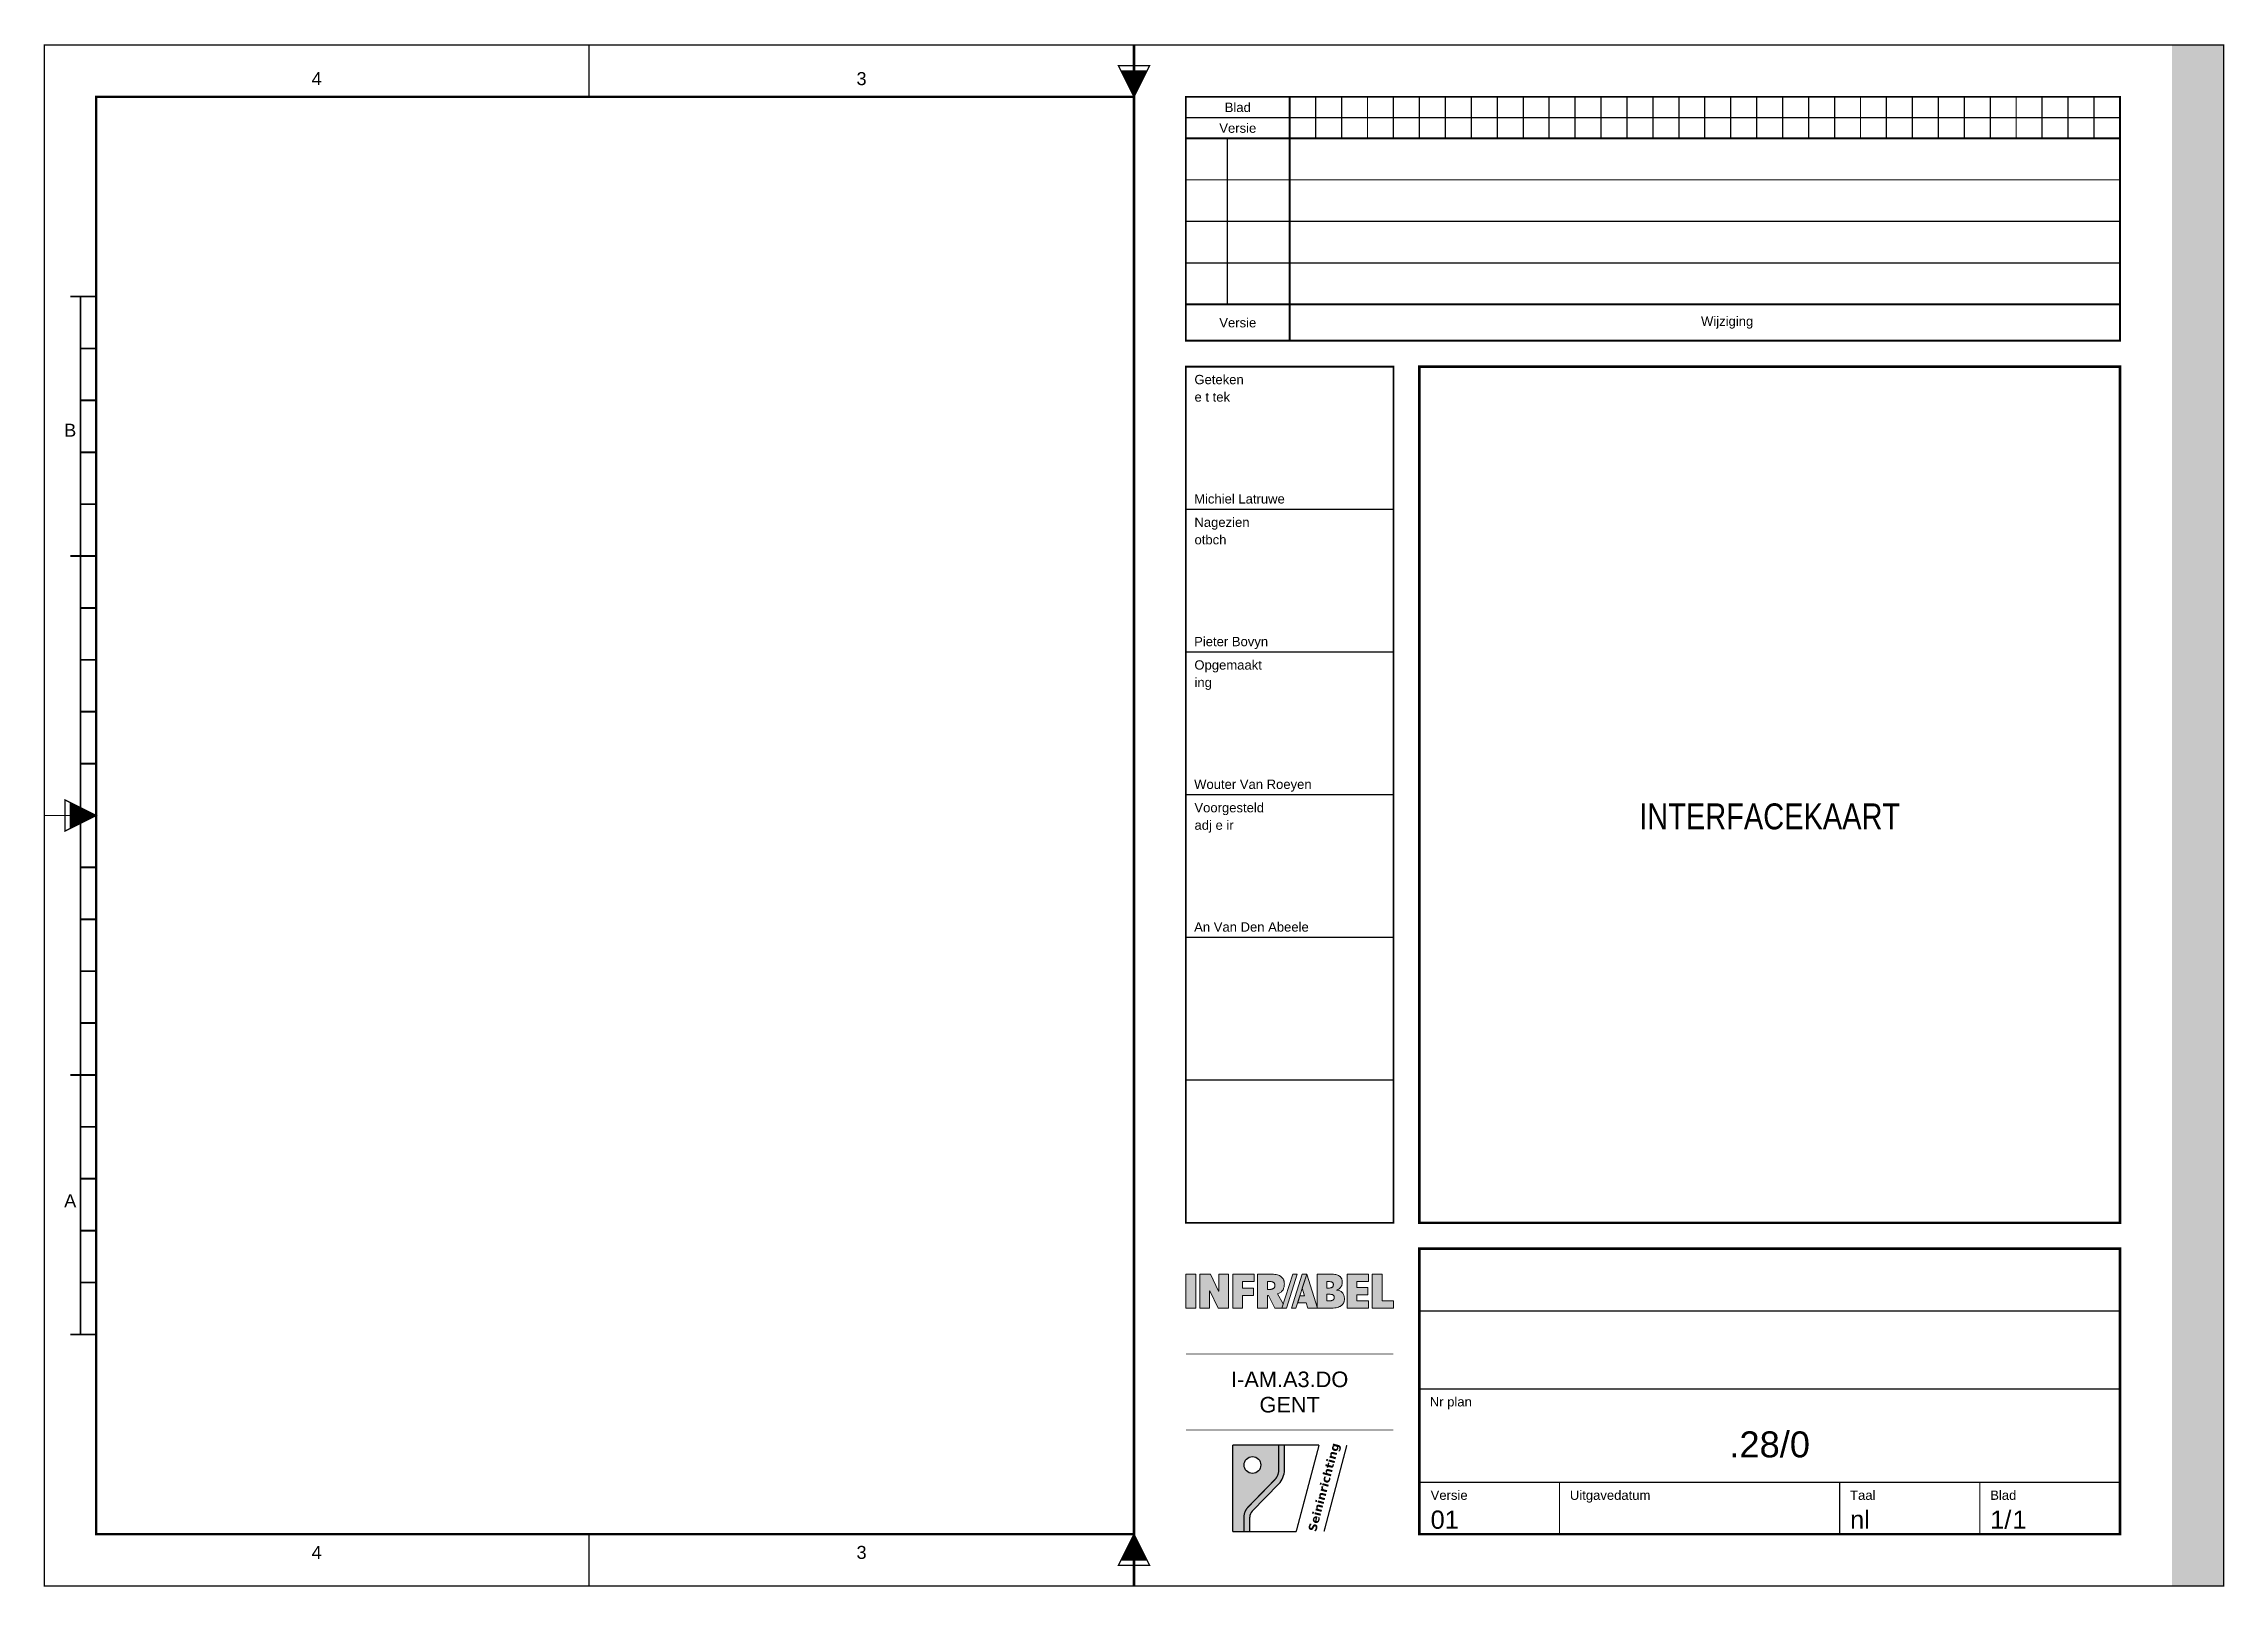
# Model space of a CAD drawing. Header units: millimetres. Extents: x -929 to 410, y -10 to 13787.
# Drawn here: x -10.1 to 410.1, y 5989.8 to 6287.2 of the extents above; entities that cross this region are included whole.
import ezdxf
from ezdxf.enums import TextEntityAlignment as Align

# ---------------------------------------------------------------- set-up
doc = ezdxf.new("R2010")
doc.units = ezdxf.units.MM
doc.header["$MEASUREMENT"] = 0
doc.layers.add('TBM_PLOT_COLOR', color=7, linetype='Continuous')
doc.styles.get("Standard").update_dxf_attribs({"font": 'isoplus.shx'})
doc.styles.add('TBM', font='arial.ttf')

# ---------------------------------------------------------------- blocks, each defined once
blk = doc.blocks.new('TBM_ARROW')
at = {"color": 9, "const_width": 0.25}
blk.add_lwpolyline([(-3, 4), (3, 4), (0, 10)], close=True, dxfattribs=at)
for points in [[(0, 0), (0, 10)], [(-2.5, 5), (2.5, 5)]]:
    blk.add_lwpolyline(points, dxfattribs=at)
at = {"color": 9}
blk.add_solid([(-2.5, 5), (0, 10), (2.5, 5)], dxfattribs=at)
at = {"color": 7, "style": 'TBM', "flags": 3}
blk.add_attdef('AT_BLOCKVERSION', text='', height=2.5, dxfattribs=at).set_placement((6.72, 1.06), align=Align.MIDDLE_LEFT)
blk = doc.blocks.new('TBM_200BAR')
at = {"color": 7}
blk.add_lwpolyline([(100, -5, 0.35, 0.35, 0), (100, 0, 0.35, 0.35, 0), (-100, 0, 0.35, 0.35, 0), (-100, -5, 0, 0, 0)], format="xyseb", dxfattribs=at)
at = {"color": 7, "const_width": 0.35}
for points in [[(-90, 0), (-90, -3)], [(-80, 0), (-80, -3)], [(-70, 0), (-70, -3)], [(-60, 0), (-60, -3)], [(-50, 0), (-50, -5)], [(-40, 0), (-40, -3)], [(-30, 0), (-30, -3)], [(-20, 0), (-20, -3)], [(-10, 0), (-10, -3)], [(0, 0), (0, -5)], [(10, 0), (10, -3)], [(20, 0), (20, -3)], [(30, 0), (30, -3)], [(40, 0), (40, -3)], [(50, 0), (50, -5)], [(60, 0), (60, -3)], [(70, 0), (70, -3)], [(80, 0), (80, -3)], [(90, 0), (90, -3)], [(-100, -3), (100, -3)]]:
    blk.add_lwpolyline(points, dxfattribs=at)
at = {"color": 7, "style": 'TBM', "flags": 3}
blk.add_attdef('AT_BLOCKVERSION', text='', height=2.5, dxfattribs=at).set_placement((-17.29, -8.41), align=Align.MIDDLE_LEFT)
blk = doc.blocks.new('TBM_VERSION1_N')
at = {"color": 7, "const_width": 0.35}
blk.add_lwpolyline([(-200, 287), (-20, 287), (-20, 279), (-200, 279)], close=True, dxfattribs=at)
at = {"color": 7}
for points, const_width in [([(-180, 279), (-180, 287)], 0.35), ([(-175, 279), (-175, 287)], 0.25), ([(-170, 279), (-170, 287)], 0.25), ([(-165, 279), (-165, 287)], 0.25), ([(-160, 279), (-160, 287)], 0.25), ([(-155, 279), (-155, 287)], 0.25), ([(-150, 279), (-150, 287)], 0.25), ([(-145, 279), (-145, 287)], 0.25), ([(-140, 279), (-140, 287)], 0.25), ([(-135, 279), (-135, 287)], 0.25), ([(-130, 279), (-130, 287)], 0.25), ([(-125, 279), (-125, 287)], 0.25), ([(-120, 279), (-120, 287)], 0.25), ([(-115, 279), (-115, 287)], 0.25), ([(-110, 279), (-110, 287)], 0.25), ([(-105, 279), (-105, 287)], 0.25), ([(-100, 279), (-100, 287)], 0.25), ([(-95, 279), (-95, 287)], 0.25), ([(-90, 279), (-90, 287)], 0.25), ([(-85, 279), (-85, 287)], 0.25), ([(-80, 279), (-80, 287)], 0.25), ([(-75, 279), (-75, 287)], 0.25), ([(-70, 279), (-70, 287)], 0.25), ([(-65, 279), (-65, 287)], 0.25), ([(-60, 279), (-60, 287)], 0.25), ([(-55, 279), (-55, 287)], 0.25), ([(-50, 279), (-50, 287)], 0.25), ([(-45, 279), (-45, 287)], 0.25), ([(-40, 279), (-40, 287)], 0.25), ([(-35, 279), (-35, 287)], 0.25), ([(-30, 279), (-30, 287)], 0.25), ([(-25, 279), (-25, 287)], 0.25)]:
    blk.add_lwpolyline(points, dxfattribs=dict(at, const_width=const_width))
at = {"color": 7, "linetype": 'Continuous', "const_width": 0.25}
blk.add_lwpolyline([(-200, 283), (-20, 283)], dxfattribs=at)
at = {"color": 7, "style": 'TBM'}
for s, p in [('Blad', (-190, 285)), ('Versie', (-190, 281))]:
    blk.add_text(s, height=1.8, dxfattribs=at).set_placement(p, align=Align.MIDDLE)
for tag, flags, p in [('AT_TITLENUM', 1, (-198, 276)), ('AT_BLOCKVERSION', 3, (-198, 271.74))]:
    blk.add_attdef(tag, text='', height=2.5, dxfattribs=dict(at, flags=flags)).set_placement(p, align=Align.MIDDLE_LEFT)
blk = doc.blocks.new('TBM_INFRABEL_C')
at = {"true_color": 0x00bcf0}
for points in [[(-198.11, 60.1), (-200, 60.1), (-200, 53.55), (-198.11, 53.55)], [(-195.29, 60.1), (-197.31, 60.1), (-197.31, 53.55), (-195.42, 53.55), (-195.42, 56.95), (-193.78, 53.55), (-191.76, 53.55), (-191.76, 60.1), (-193.64, 60.1), (-193.64, 56.74)], [(-189.07, 58.67), (-186.84, 58.67), (-186.84, 60.1), (-190.95, 60.1), (-190.95, 53.55), (-189.07, 53.55), (-189.07, 56.02), (-186.99, 56.02), (-186.99, 57.42), (-189.07, 57.42)], [(-177.57, 60.1), (-179.68, 53.55), (-178.81, 53.55), (-178.33, 55.02), (-178.05, 55.91), (-178.05, 55.91), (-177.56, 57.41), (-177.57, 57.44), (-176.7, 60.1)], [(-176.7, 60.1), (-177.56, 57.41), (-177.15, 55.91), (-178.05, 55.91), (-178.33, 55.02), (-178.46, 54.61), (-176.8, 54.61), (-176.51, 53.55), (-174.71, 53.55), (-174.71, 53.85)], [(-168.94, 60.1), (-168.94, 53.55), (-164.83, 53.55), (-164.83, 54.98), (-167.08, 54.98), (-167.08, 56.13), (-164.97, 56.13), (-164.97, 57.53), (-167.08, 57.53), (-167.08, 58.67), (-164.83, 58.67), (-164.83, 60.1)], [(-164.08, 60.1), (-164.08, 53.55), (-160, 53.55), (-160, 54.98), (-162.2, 54.98), (-162.2, 60.1)], [(-174.71, 53.85), (-174.71, 53.55), (-174.61, 53.55)]]:
    blk.add_hatch(color=140, dxfattribs=at).paths.add_polyline_path(points)
h = blk.add_hatch(color=140, dxfattribs=at)
h.paths.add_polyline_path([(-186.17, 60.1), (-186.17, 53.55), (-184.28, 53.55), (-184.28, 56.02), (-184.1, 56.02), (-182.87, 53.55), (-181.51, 53.55), (-181.23, 54.42), (-182.35, 56.31), (-182.2, 56.36), (-182.04, 56.43), (-181.9, 56.5), (-181.77, 56.57), (-181.66, 56.67), (-181.55, 56.77), (-181.45, 56.88), (-181.36, 56.99), (-181.28, 57.12), (-181.21, 57.25), (-181.16, 57.39), (-181.11, 57.54), (-181.07, 57.69), (-181.05, 57.86), (-181.03, 58.03), (-181.02, 58.2), (-181.03, 58.43), (-181.05, 58.54), (-181.06, 58.64), (-181.08, 58.75), (-181.11, 58.84), (-181.14, 58.94), (-181.18, 59.02), (-181.22, 59.11), (-181.26, 59.2), (-181.31, 59.27), (-181.37, 59.35), (-181.43, 59.42), (-181.49, 59.49), (-181.56, 59.56), (-181.63, 59.62), (-181.7, 59.68), (-181.79, 59.73), (-181.88, 59.78), (-181.96, 59.83), (-182.16, 59.91), (-182.37, 59.98), (-182.6, 60.04), (-182.85, 60.07), (-183.11, 60.1), (-183.39, 60.1)])
h.paths.add_polyline_path([(-184.28, 58.67), (-183.65, 58.67), (-183.5, 58.67), (-183.38, 58.64), (-183.3, 58.63), (-183.24, 58.6), (-183.11, 58.55), (-182.99, 58.43), (-182.93, 58.33), (-182.89, 58.26), (-182.86, 58.12), (-182.85, 57.95), (-182.86, 57.78), (-182.89, 57.7), (-182.92, 57.62), (-182.95, 57.55), (-182.98, 57.48), (-183.04, 57.43), (-183.13, 57.34), (-183.22, 57.29), (-183.36, 57.22), (-183.59, 57.18), (-183.72, 57.18), (-184.28, 57.18)], flags=16)
at = {"true_color": 0x005da4}
for points in [[(-179.4, 60.1), (-181.51, 53.55), (-180.63, 53.55), (-178.53, 60.1)], [(-177.57, 60.1), (-179.68, 53.55), (-178.81, 53.55), (-176.7, 60.1)]]:
    blk.add_hatch(color=154, dxfattribs=at).paths.add_polyline_path(points)
at = {"true_color": 0x00bcf0}
h = blk.add_hatch(color=140, dxfattribs=at)
h.paths.add_polyline_path([(-169.94, 56.64), (-170.05, 56.74), (-170.18, 56.82), (-170.31, 56.89), (-170.46, 56.95), (-170.61, 57), (-170.79, 57.02), (-170.96, 57.05), (-170.82, 57.11), (-170.69, 57.17), (-170.57, 57.24), (-170.46, 57.31), (-170.36, 57.39), (-170.28, 57.47), (-170.2, 57.56), (-170.13, 57.65), (-170.07, 57.74), (-170.02, 57.85), (-169.97, 57.95), (-169.94, 58.06), (-169.91, 58.18), (-169.9, 58.3), (-169.89, 58.42), (-169.88, 58.55), (-169.89, 58.75), (-169.91, 58.93), (-169.96, 59.09), (-169.98, 59.18), (-170.02, 59.25), (-170.05, 59.33), (-170.09, 59.4), (-170.14, 59.46), (-170.18, 59.52), (-170.23, 59.58), (-170.29, 59.64), (-170.35, 59.69), (-170.42, 59.73), (-170.56, 59.83), (-170.73, 59.9), (-170.91, 59.97), (-171.11, 60.02), (-171.32, 60.05), (-171.55, 60.08), (-171.81, 60.1), (-172.08, 60.1), (-174.71, 60.1), (-174.71, 53.85), (-174.61, 53.55), (-172.18, 53.55), (-171.88, 53.56), (-171.59, 53.57), (-171.32, 53.61), (-171.06, 53.65), (-170.83, 53.71), (-170.61, 53.78), (-170.4, 53.87), (-170.29, 53.91), (-170.21, 53.96), (-170.12, 54.02), (-170.03, 54.08), (-169.96, 54.14), (-169.89, 54.21), (-169.82, 54.28), (-169.76, 54.36), (-169.7, 54.44), (-169.65, 54.52), (-169.6, 54.6), (-169.56, 54.7), (-169.52, 54.79), (-169.5, 54.9), (-169.48, 55), (-169.46, 55.1), (-169.46, 55.22), (-169.45, 55.34), (-169.46, 55.52), (-169.47, 55.69), (-169.51, 55.86), (-169.55, 56.01), (-169.6, 56.16), (-169.67, 56.29), (-169.75, 56.42), (-169.84, 56.54)])
h.paths.add_polyline_path([(-172.84, 56.23), (-172.21, 56.23), (-172.04, 56.22), (-171.89, 56.2), (-171.83, 56.19), (-171.76, 56.16), (-171.7, 56.13), (-171.64, 56.1), (-171.59, 56.06), (-171.55, 56.02), (-171.51, 55.97), (-171.47, 55.92), (-171.44, 55.86), (-171.43, 55.79), (-171.42, 55.71), (-171.41, 55.63), (-171.42, 55.56), (-171.43, 55.5), (-171.44, 55.44), (-171.45, 55.38), (-171.49, 55.33), (-171.51, 55.28), (-171.56, 55.23), (-171.6, 55.18), (-171.65, 55.14), (-171.71, 55.1), (-171.78, 55.06), (-171.86, 55.04), (-171.94, 55.02), (-172.03, 55), (-172.13, 54.99), (-172.23, 54.98), (-172.84, 54.98)], flags=16)
h.paths.add_polyline_path([(-172.84, 57.44), (-172.84, 58.67), (-172.31, 58.67), (-172.15, 58.66), (-172.02, 58.63), (-171.95, 58.62), (-171.89, 58.6), (-171.83, 58.56), (-171.78, 58.54), (-171.74, 58.5), (-171.7, 58.45), (-171.66, 58.41), (-171.63, 58.36), (-171.62, 58.3), (-171.6, 58.23), (-171.58, 58.16), (-171.58, 58.08), (-171.59, 58), (-171.6, 57.92), (-171.62, 57.85), (-171.64, 57.79), (-171.68, 57.73), (-171.71, 57.67), (-171.76, 57.63), (-171.81, 57.59), (-171.87, 57.55), (-171.92, 57.52), (-171.99, 57.49), (-172.05, 57.47), (-172.19, 57.45), (-172.34, 57.44)], flags=16)
at = {"color": 140, "lineweight": 0, "true_color": 0x00bcf0}
for points in [[(-200, 53.55), (-198.11, 53.55), (-198.11, 60.1), (-200, 60.1), (-200, 53.55)], [(-193.64, 60.1), (-193.64, 56.85), (-193.69, 56.84), (-195.29, 60.1), (-197.31, 60.1), (-197.31, 53.55), (-195.42, 53.55), (-195.42, 56.86), (-195.39, 56.88), (-193.78, 53.55), (-191.76, 53.55), (-191.76, 60.1), (-193.64, 60.1)], [(-190.95, 53.55), (-189.07, 53.55), (-189.07, 56.02), (-186.99, 56.02), (-186.99, 57.42), (-189.07, 57.42), (-189.07, 58.67), (-186.84, 58.67), (-186.84, 60.1), (-190.95, 60.1), (-190.95, 53.55)], [(-174.61, 53.55), (-176.7, 60.1), (-177.57, 57.44), (-177.15, 55.91), (-178.05, 55.91), (-178.46, 54.61), (-176.8, 54.61), (-176.51, 53.55), (-174.61, 53.55)], [(-170.96, 57.05), (-170.96, 57.05), (-170.82, 57.11), (-170.69, 57.17), (-170.57, 57.24), (-170.46, 57.31), (-170.36, 57.39), (-170.28, 57.47), (-170.2, 57.56), (-170.13, 57.65), (-170.07, 57.74), (-170.02, 57.85), (-169.97, 57.95), (-169.94, 58.06), (-169.91, 58.18), (-169.9, 58.3), (-169.89, 58.42), (-169.88, 58.55), (-169.88, 58.55), (-169.89, 58.75), (-169.91, 58.93), (-169.96, 59.09), (-169.98, 59.18), (-170.02, 59.25), (-170.05, 59.33), (-170.09, 59.4), (-170.14, 59.46), (-170.18, 59.52), (-170.23, 59.58), (-170.29, 59.64), (-170.35, 59.69), (-170.42, 59.73), (-170.56, 59.83), (-170.73, 59.9), (-170.91, 59.97), (-171.11, 60.02), (-171.32, 60.05), (-171.55, 60.08), (-171.81, 60.1), (-172.08, 60.1), (-174.71, 60.1), (-174.71, 53.55), (-172.18, 53.55), (-172.18, 53.55), (-171.88, 53.56), (-171.59, 53.57), (-171.32, 53.61), (-171.06, 53.65), (-170.83, 53.71), (-170.61, 53.78), (-170.4, 53.87), (-170.29, 53.91), (-170.21, 53.96), (-170.12, 54.02), (-170.03, 54.08), (-169.96, 54.14), (-169.89, 54.21), (-169.82, 54.28), (-169.76, 54.36), (-169.7, 54.44), (-169.65, 54.52), (-169.6, 54.6), (-169.56, 54.7), (-169.52, 54.79), (-169.5, 54.9), (-169.48, 55), (-169.46, 55.1), (-169.46, 55.22), (-169.45, 55.34), (-169.45, 55.34), (-169.46, 55.52), (-169.47, 55.69), (-169.51, 55.86), (-169.55, 56.01), (-169.6, 56.16), (-169.67, 56.29), (-169.75, 56.42), (-169.84, 56.54), (-169.94, 56.64), (-170.05, 56.74), (-170.18, 56.82), (-170.31, 56.89), (-170.46, 56.95), (-170.61, 57), (-170.79, 57.02), (-170.96, 57.05), (-170.96, 57.05)], [(-168.94, 53.55), (-164.83, 53.55), (-164.83, 54.98), (-167.08, 54.98), (-167.08, 56.13), (-164.97, 56.13), (-164.97, 57.53), (-167.08, 57.53), (-167.08, 58.67), (-164.83, 58.67), (-164.83, 60.1), (-168.94, 60.1), (-168.94, 53.55)], [(-162.2, 54.98), (-162.2, 60.1), (-164.08, 60.1), (-164.08, 53.55), (-160, 53.55), (-160, 54.98), (-162.2, 54.98)], [(-184.28, 57.18), (-184.28, 58.67), (-183.65, 58.67), (-183.65, 58.67), (-183.56, 58.67), (-183.46, 58.66), (-183.38, 58.64), (-183.3, 58.63), (-183.24, 58.6), (-183.17, 58.57), (-183.11, 58.53), (-183.05, 58.5), (-183, 58.44), (-182.97, 58.39), (-182.93, 58.33), (-182.9, 58.27), (-182.88, 58.2), (-182.86, 58.12), (-182.85, 58.05), (-182.85, 57.96), (-182.85, 57.96), (-182.85, 57.86), (-182.86, 57.78), (-182.89, 57.7), (-182.92, 57.62), (-182.95, 57.55), (-182.98, 57.48), (-183.04, 57.43), (-183.09, 57.38), (-183.15, 57.33), (-183.22, 57.29), (-183.29, 57.26), (-183.37, 57.22), (-183.44, 57.21), (-183.54, 57.19), (-183.62, 57.18), (-183.72, 57.18), (-184.28, 57.18)], [(-172.84, 58.67), (-172.31, 58.67), (-172.31, 58.67), (-172.15, 58.66), (-172.02, 58.63), (-171.95, 58.62), (-171.89, 58.6), (-171.83, 58.56), (-171.78, 58.54), (-171.74, 58.5), (-171.7, 58.45), (-171.66, 58.41), (-171.63, 58.36), (-171.62, 58.3), (-171.6, 58.23), (-171.58, 58.16), (-171.58, 58.08), (-171.58, 58.08), (-171.59, 58), (-171.6, 57.92), (-171.62, 57.85), (-171.64, 57.79), (-171.68, 57.73), (-171.71, 57.67), (-171.76, 57.63), (-171.81, 57.59), (-171.87, 57.55), (-171.92, 57.52), (-171.99, 57.49), (-172.05, 57.47), (-172.19, 57.45), (-172.34, 57.44), (-172.84, 57.44), (-172.84, 58.67)], [(-172.84, 54.98), (-172.84, 56.23), (-172.21, 56.23), (-172.21, 56.23), (-172.04, 56.22), (-171.89, 56.2), (-171.83, 56.19), (-171.76, 56.16), (-171.7, 56.13), (-171.64, 56.1), (-171.59, 56.06), (-171.55, 56.02), (-171.51, 55.97), (-171.47, 55.92), (-171.44, 55.86), (-171.43, 55.79), (-171.42, 55.71), (-171.41, 55.63), (-171.41, 55.63), (-171.42, 55.56), (-171.43, 55.5), (-171.44, 55.44), (-171.45, 55.38), (-171.49, 55.33), (-171.51, 55.28), (-171.56, 55.23), (-171.6, 55.18), (-171.65, 55.14), (-171.71, 55.1), (-171.78, 55.06), (-171.86, 55.04), (-171.94, 55.02), (-172.03, 55), (-172.13, 54.99), (-172.23, 54.98), (-172.84, 54.98)]]:
    blk.add_lwpolyline(points, close=True, dxfattribs=at)
for points in [[(-182.35, 56.31), (-182.35, 56.31), (-182.2, 56.36), (-182.04, 56.43), (-181.9, 56.5), (-181.77, 56.57), (-181.66, 56.67), (-181.55, 56.77), (-181.45, 56.88), (-181.36, 56.99), (-181.28, 57.12), (-181.21, 57.25), (-181.16, 57.39), (-181.11, 57.54), (-181.07, 57.69), (-181.05, 57.86), (-181.03, 58.03), (-181.02, 58.2), (-181.02, 58.2), (-181.03, 58.43), (-181.05, 58.54), (-181.06, 58.64), (-181.08, 58.75), (-181.11, 58.84), (-181.14, 58.94), (-181.18, 59.02), (-181.22, 59.11), (-181.26, 59.2), (-181.31, 59.27), (-181.37, 59.35), (-181.43, 59.42), (-181.49, 59.49), (-181.56, 59.56), (-181.63, 59.62), (-181.7, 59.68), (-181.79, 59.73), (-181.88, 59.78), (-181.96, 59.83), (-182.16, 59.91), (-182.37, 59.98), (-182.6, 60.04), (-182.85, 60.07), (-183.11, 60.1), (-183.39, 60.1), (-186.17, 60.1), (-186.17, 53.55), (-184.28, 53.55), (-184.28, 56.02), (-184.1, 56.02), (-182.87, 53.55), (-180.71, 53.55)], [(-181.23, 54.42), (-182.35, 56.31), (-182.35, 56.31)]]:
    blk.add_lwpolyline(points, dxfattribs=at)
at = {"color": 154, "lineweight": 0, "true_color": 0x005da4}
for points in [[(-179.4, 60.1), (-181.51, 53.55), (-180.63, 53.55), (-178.53, 60.1), (-179.4, 60.1)], [(-177.57, 60.1), (-179.68, 53.55), (-178.81, 53.55), (-176.7, 60.1), (-177.57, 60.1)]]:
    blk.add_lwpolyline(points, close=True, dxfattribs=at)
at = {"color": 7, "style": 'TBM', "flags": 3}
blk.add_attdef('AT_BLOCKVERSION', text='', height=2.5, dxfattribs=at).set_placement((-200, 49.46), align=Align.MIDDLE_LEFT)
blk = doc.blocks.new('TBM_SERVICE2')
at = {"color": 7, "linetype": 'Continuous', "const_width": 0.18}
for points in [[(-200, 44.72), (-160, 44.72)], [(-200, 30.08), (-160, 30.08)]]:
    blk.add_lwpolyline(points, dxfattribs=at)
at = {"color": 7, "style": 'TBM'}
for tag, p in [('AT_SERVICE1', (-180, 39.84)), ('AT_SERVICE2', (-180, 34.96))]:
    blk.add_attdef(tag, text='', height=3, dxfattribs=at).set_placement(p, align=Align.MIDDLE_CENTER)
at = {"color": 7, "style": 'TBM', "flags": 3}
blk.add_attdef('AT_BLOCKVERSION', text='', height=2.5, dxfattribs=at).set_placement((-194.36, 27.04), align=Align.MIDDLE_LEFT)
blk = doc.blocks.new('TBM_LOGO_SI_N')
h = blk.add_hatch(color=152)
h.paths.add_polyline_path([(-182.11, 22.4), (-182.11, 27.17), (-191.01, 27.17), (-191.01, 10.51), (-188.8, 10.51), (-188.8, 13.3, -0.195706), (-188.02, 15.22), (-182.89, 20.48, 0.195706)])
h.paths.add_polyline_path([(-188.8, 23.34, -1), (-185.56, 23.34, -1)], flags=16)
blk.add_hatch(color=253).paths.add_polyline_path([(-181.01, 27.17), (-182.11, 27.17), (-182.11, 22.4, -0.195706), (-182.89, 20.48), (-188.02, 15.22, 0.195706), (-188.8, 13.3), (-188.8, 10.51), (-187.7, 10.51), (-187.7, 13.3, -0.195706), (-187.23, 14.45), (-182.1, 19.71, 0.195706), (-181.01, 22.4)])
at = {"color": 7, "const_width": 0.25}
for points in [[(-191.01, 27.17), (-174.33, 27.17)], [(-191.01, 10.51), (-191.01, 27.17)], [(-182.11, 22.4), (-182.11, 27.17)], [(-174.33, 27.17), (-178.74, 10.51)], [(-168.98, 27.17), (-173.38, 10.51)], [(-188.02, 15.22), (-182.89, 20.48)], [(-188.8, 10.51), (-188.8, 13.3)], [(-178.74, 10.51), (-191.01, 10.51)]]:
    blk.add_lwpolyline(points, dxfattribs=at)
at = {"color": 7}
for points in [[(-181.01, 22.4), (-181.01, 27.17)], [(-187.23, 14.45), (-182.1, 19.71)], [(-187.7, 10.51), (-187.7, 13.3)]]:
    blk.add_lwpolyline(points, dxfattribs=at)
at = {"color": 7, "const_width": 0.25}
for points in [[(-182.89, 20.48, 0.195706), (-182.11, 22.4)], [(-188.02, 15.22, 0.195706), (-188.8, 13.3)]]:
    blk.add_lwpolyline(points, format="xyb", dxfattribs=at)
at = {"color": 7}
for points in [[(-182.1, 19.71, 0.195706), (-181.01, 22.4)], [(-187.23, 14.45, 0.195706), (-187.7, 13.3)]]:
    blk.add_lwpolyline(points, format="xyb", dxfattribs=at)
blk.add_circle((-187.18, 23.34), 1.62)
at = {"insert": (-176.48, 10.79), "char_height": 1.6205, "width": 166.8723, "attachment_point": 1, "rotation": 75.1122}
blk.add_mtext('{\\fVerdana|b1|i0|c0|p34;Seininrichting}', dxfattribs=at)
at = {"color": 7, "style": 'TBM', "flags": 3}
blk.add_attdef('AT_BLOCKVERSION', text='', height=2.5, dxfattribs=at).set_placement((-198.54, 7.02), align=Align.MIDDLE_LEFT)
blk = doc.blocks.new('TBM_COLORBAR06')
at = {"linetype": 'Continuous'}
blk.add_hatch(color=35, dxfattribs=at).paths.add_polyline_path([(0, 297), (-10, 297), (-10, 0), (0, 0)])
at = {"color": 7, "style": 'TBM', "flags": 3}
blk.add_attdef('AT_BLOCKVERSION', text='', height=2.5, dxfattribs=at).set_placement((-24.6, -7.63), align=Align.MIDDLE_LEFT)
blk = doc.blocks.new('TBM_VERMOD01_N')
at = {"color": 7, "style": 'TBM'}
for s, p in [('Versie', (-190, 243.5)), ('Wijziging', (-95.7, 243.54))]:
    blk.add_text(s, height=1.8, dxfattribs=at).set_placement(p, align=Align.MIDDLE)
for tag, flags, p in [('AT_TITLENUM', 1, (-198, 237)), ('AT_BLOCKVERSION', 3, (-198, 232.74))]:
    blk.add_attdef(tag, text='', height=2.5, dxfattribs=dict(at, flags=flags)).set_placement(p, align=Align.MIDDLE_LEFT)
blk = doc.blocks.new('AlstomCollectionTitle')
at = {"color": 7, "linetype": 'Continuous'}
for p, q in [((-160, 235), (-200, 235)), ((-200, 235), (-200, 70)), ((-160, 70), (-160, 235)), ((-200, 70), (-160, 70))]:
    blk.add_line(p, q, dxfattribs=at)
for points, const_width in [([(-420, 0), (0, 0), (0, 297), (-420, 297)], 0.25), ([(-410, 10), (-210, 10), (-210, 287), (-410, 287)], 0.5), ([(-200, 70), (-160, 70), (-160, 235), (-200, 235)], 0.35)]:
    blk.add_lwpolyline(points, close=True, dxfattribs=dict(at, const_width=const_width))
for points, const_width in [([(-315, 287), (-315, 297)], 0.25), ([(-210, 287), (-210, 297)], 0.5), ([(-200, 207.5), (-160, 207.5)], 0.25), ([(-200, 180), (-160, 180)], 0.25), ([(-200, 152.5), (-160, 152.5)], 0.25), ([(-410, 148.5), (-420, 148.5)], 0.25), ([(-200, 125), (-160, 125)], 0.25), ([(-200, 97.5), (-160, 97.5)], 0.25), ([(-315, 10), (-315, 0)], 0.25), ([(-210, 10), (-210, 0)], 0.5)]:
    blk.add_lwpolyline(points, dxfattribs=dict(at, const_width=const_width))
at = {"color": 7}
for points, const_width in [([(-200, 287), (-20, 287), (-20, 240), (-200, 240)], 0.35), ([(-200, 279), (-20, 279), (-20, 240), (-200, 240)], 0.35), ([(-155, 235), (-20, 235), (-20, 70), (-155, 70)], 0.5), ([(-155, 65), (-20, 65), (-20, 10), (-155, 10)], 0.5), ([(-155, 65), (-20, 65), (-20, 10), (-155, 10)], 0.5)]:
    blk.add_lwpolyline(points, close=True, dxfattribs=dict(at, const_width=const_width))
for points, const_width in [([(-192, 279), (-192, 247)], 0.25), ([(-180, 279), (-180, 240)], 0.35), ([(-200, 271), (-20, 271)], 0.25), ([(-200, 263), (-20, 263)], 0.25), ([(-200, 255), (-20, 255)], 0.25), ([(-200, 247), (-20, 247)], 0.35), ([(-155, 53), (-20, 53)], 0.25), ([(-155, 38), (-20, 38)], 0.25), ([(-155, 20), (-20, 20)], 0.25), ([(-128, 20), (-128, 10)], 0.25), ([(-74, 20), (-74, 10)], 0.25), ([(-47, 20), (-47, 10)], 0.25)]:
    blk.add_lwpolyline(points, dxfattribs=dict(at, const_width=const_width))
at = {"color": 7, "linetype": 'Continuous'}
for name, p, rotation in [('TBM_ARROW', (-210, 297), 180), ('TBM_200BAR', (-410, 148.5), 270), ('TBM_ARROW', (-420, 148.5), 270)]:
    blk.add_blockref(name, p, dxfattribs=dict(at, rotation=rotation))
for name, p in [('TBM_VERSION1_N', (0, 0)), ('TBM_VERMOD01_N', (0, 0)), ('TBM_ARROW', (-210, 0))]:
    blk.add_blockref(name, p, dxfattribs=at)
blk.add_blockref('TBM_SERVICE2', (0, 0), dxfattribs=at).add_auto_attribs({'AT_SERVICE1': 'I-AM.A3.DO', 'AT_SERVICE2': 'GENT'})
at = {"layer": 'TBM_PLOT_COLOR', "color": 7, "linetype": 'Continuous'}
for name in ['TBM_COLORBAR06', 'TBM_INFRABEL_C', 'TBM_LOGO_SI_N']:
    blk.add_blockref(name, (0, 0), dxfattribs=at)
at = {"color": 7, "linetype": 'Continuous', "style": 'TBM'}
for s, p in [('4', (-367.5, 290.5)), ('3', (-262.5, 290.5)), ('B', (-415, 222.75)), ('A', (-415, 74.25)), ('4', (-367.5, 6.5)), ('3', (-262.5, 6.5))]:
    blk.add_text(s, height=2.5, dxfattribs=at).set_placement(p, align=Align.MIDDLE)
at = {"color": 7, "style": 'TBM'}
for s, height, p in [('Nr plan', 1.8, (-153, 35.52)), ('Versie', 1.8, (-152.84, 17.52)), ('Uitgavedatum', 1.8, (-126, 17.52)), ('Taal', 1.8, (-72, 17.52)), ('Blad', 1.8, (-45, 17.52)), ('1/', 3.5, (-45, 12.8))]:
    blk.add_text(s, height=height, dxfattribs=at).set_placement(p, align=Align.MIDDLE_LEFT)
for tag, height, p in [('AT_MODIFTXTTOP3', 2.5, (-178.48, 268.85)), ('AT_MODIFTXTMIDD3', 2.5, (-178.48, 267)), ('AT_MODIFTXTBOTT3', 2.5, (-178.48, 265.15)), ('AT_MODIFTXTTOP2', 2.5, (-178.48, 260.85)), ('AT_MODIFTXTMIDD2', 2.5, (-178.48, 259)), ('AT_MODIFTXTBOTT2', 2.5, (-178.48, 257.15)), ('AT_MODIFTXTTOP1', 2.5, (-178.48, 252.85)), ('AT_MODIFTXTMIDD1', 2.5, (-178.48, 251)), ('AT_MODIFTXTBOTT1', 2.5, (-178.48, 249.15)), ('AT_VERSION', 3.5, (-152.84, 12.8)), ('AT_DATE', 3.5, (-126, 12.8)), ('AT_LANG', 3.5, (-72, 12.8)), ('AT_PAGES', 3.5, (-40.7, 12.8))]:
    blk.add_attdef(tag, text='', height=height, dxfattribs=at).set_placement(p, align=Align.MIDDLE_LEFT)
at = {"color": 7, "linetype": 'Continuous', "style": 'TBM'}
for tag, p in [('AT_MODVERSION3', (-196, 267)), ('AT_MODVERSION2', (-196, 259)), ('AT_MODVERSION1', (-196, 251))]:
    blk.add_attdef(tag, text='', height=2.5, dxfattribs=at).set_placement(p, align=Align.MIDDLE_CENTER)
at = {"color": 7, "linetype": 'Continuous', "style": 'TBM', "width": 0.65}
for tag, p in [('AT_MODDATE3', (-186, 267)), ('AT_MODDATE2', (-186, 259)), ('AT_MODDATE1', (-186, 251))]:
    blk.add_attdef(tag, text='', height=2.5, dxfattribs=at).set_placement(p, align=Align.MIDDLE_CENTER)
at = {"color": 7, "style": 'TBM'}
for tag, p in [('AT_VERIF3', (-41.31, 267)), ('AT_TRAV3', (-21.04, 267)), ('AT_VERIF2', (-41.31, 259)), ('AT_TRAV2', (-21.04, 259)), ('AT_VERIF1', (-41.31, 251)), ('AT_TRAV1', (-21.04, 251))]:
    blk.add_attdef(tag, text='', height=2.5, dxfattribs=at).set_placement(p, align=Align.MIDDLE_RIGHT)
for tag, flags, p in [('AT_TITLENUM', 1, (-198, 237)), ('AT_BLOCKVERSION', 3, (-198, 232.74)), ('AT_MODIFLINES', 3, (-198, 228.48)), ('AT_MODIFLANG', 1, (-198, 224.22))]:
    blk.add_attdef(tag, text='', height=2.5, dxfattribs=dict(at, flags=flags)).set_placement(p, align=Align.MIDDLE_LEFT)
for tag, p in [('AT_FUNCTION1', (-198.36, 231.61)), ('AT_GRADE1', (-198.34, 228.25)), ('AT_DATE1', (-198.41, 211.98)), ('AT_NAME1', (-198.41, 208.62)), ('AT_FUNCTION2', (-198.36, 204.11)), ('AT_GRADE2', (-198.34, 200.75)), ('AT_DATE2', (-198.41, 184.48)), ('AT_NAME2', (-198.41, 181.12)), ('AT_FUNCTION3', (-198.36, 176.61)), ('AT_GRADE3', (-198.34, 173.25)), ('AT_DATE3', (-198.41, 156.98)), ('AT_NAME3', (-198.41, 153.62)), ('AT_FUNCTION4', (-198.36, 149.11)), ('AT_GRADE4', (-198.34, 145.75)), ('AT_DATE4', (-198.41, 129.48)), ('AT_NAME4', (-198.41, 126.12)), ('AT_FUNCTION5', (-198.36, 121.61)), ('AT_GRADE5', (-198.34, 118.25)), ('AT_DATE5', (-198.41, 101.98)), ('AT_NAME5', (-198.41, 98.62)), ('AT_FUNCTION6', (-198.36, 94.11)), ('AT_GRADE6', (-198.34, 90.75)), ('AT_DATE6', (-198.41, 74.48)), ('AT_NAME6', (-198.41, 71.12))]:
    blk.add_attdef(tag, p, '', height=1.8, dxfattribs=at)
for tag, height, p in [('AT_SIGNATURE1', 1.8, (-180, 220.56)), ('AT_DATA_ZONE_N', 5, (-87.5, 217.67)), ('AT_DATA_STATION_N', 5, (-87.5, 200.33)), ('AT_SIGNATURE2', 1.8, (-180, 193.06)), ('AT_DATA_BLOCKNUM_N', 5, (-87.5, 183)), ('AT_SIGNATURE3', 1.8, (-180, 165.56)), ('AT_SIGNATURE4', 1.8, (-180, 138.06)), ('AT_SIGNATURE5', 1.8, (-180, 110.56)), ('AT_DATA_DESC6_N', 2.5, (-87.5, 84.49)), ('AT_SIGNATURE6', 1.8, (-180, 83.06)), ('AT_PLANNUM', 5, (-87.5, 27.31))]:
    blk.add_attdef(tag, text='', height=height, dxfattribs=at).set_placement(p, align=Align.MIDDLE_CENTER)
at = {"color": 7, "style": 'TBM', "width": 0.8}
for tag, p in [('AT_DATA_DESC1_N', (-87.5, 165.67)), ('AT_DATA_DESC2_N', (-87.5, 148.33)), ('AT_DATA_DESC3_N', (-87.5, 131)), ('AT_DATA_DESC4_N', (-87.5, 113.67)), ('AT_DATA_DESC5_N', (-87.5, 96.33))]:
    blk.add_attdef(tag, text='', height=5, dxfattribs=at).set_placement(p, align=Align.MIDDLE_CENTER)

msp = doc.modelspace()

# ---------------------------------------------------------------- block references
at = {"linetype": 'Continuous'}
msp.add_blockref('AlstomCollectionTitle', (410, 5990), dxfattribs=at).add_auto_attribs({'AT_PLANNUM': '.28/0', 'AT_VERSION': '01', 'AT_LANG': 'nl', 'AT_PAGES': '1', 'AT_DATA_DESC2_N': 'INTERFACEKAART', 'AT_FUNCTION1': 'Geteken', 'AT_GRADE1': 'e t tek', 'AT_NAME1': 'Michiel Latruwe', 'AT_FUNCTION2': 'Nagezien', 'AT_GRADE2': 'otbch', 'AT_NAME2': 'Pieter Bovyn', 'AT_FUNCTION3': 'Opgemaakt', 'AT_GRADE3': 'ing', 'AT_NAME3': 'Wouter Van Roeyen', 'AT_FUNCTION4': 'Voorgesteld', 'AT_GRADE4': 'adj e ir', 'AT_NAME4': 'An Van Den Abeele'})

doc.saveas('drawing.dxf')
